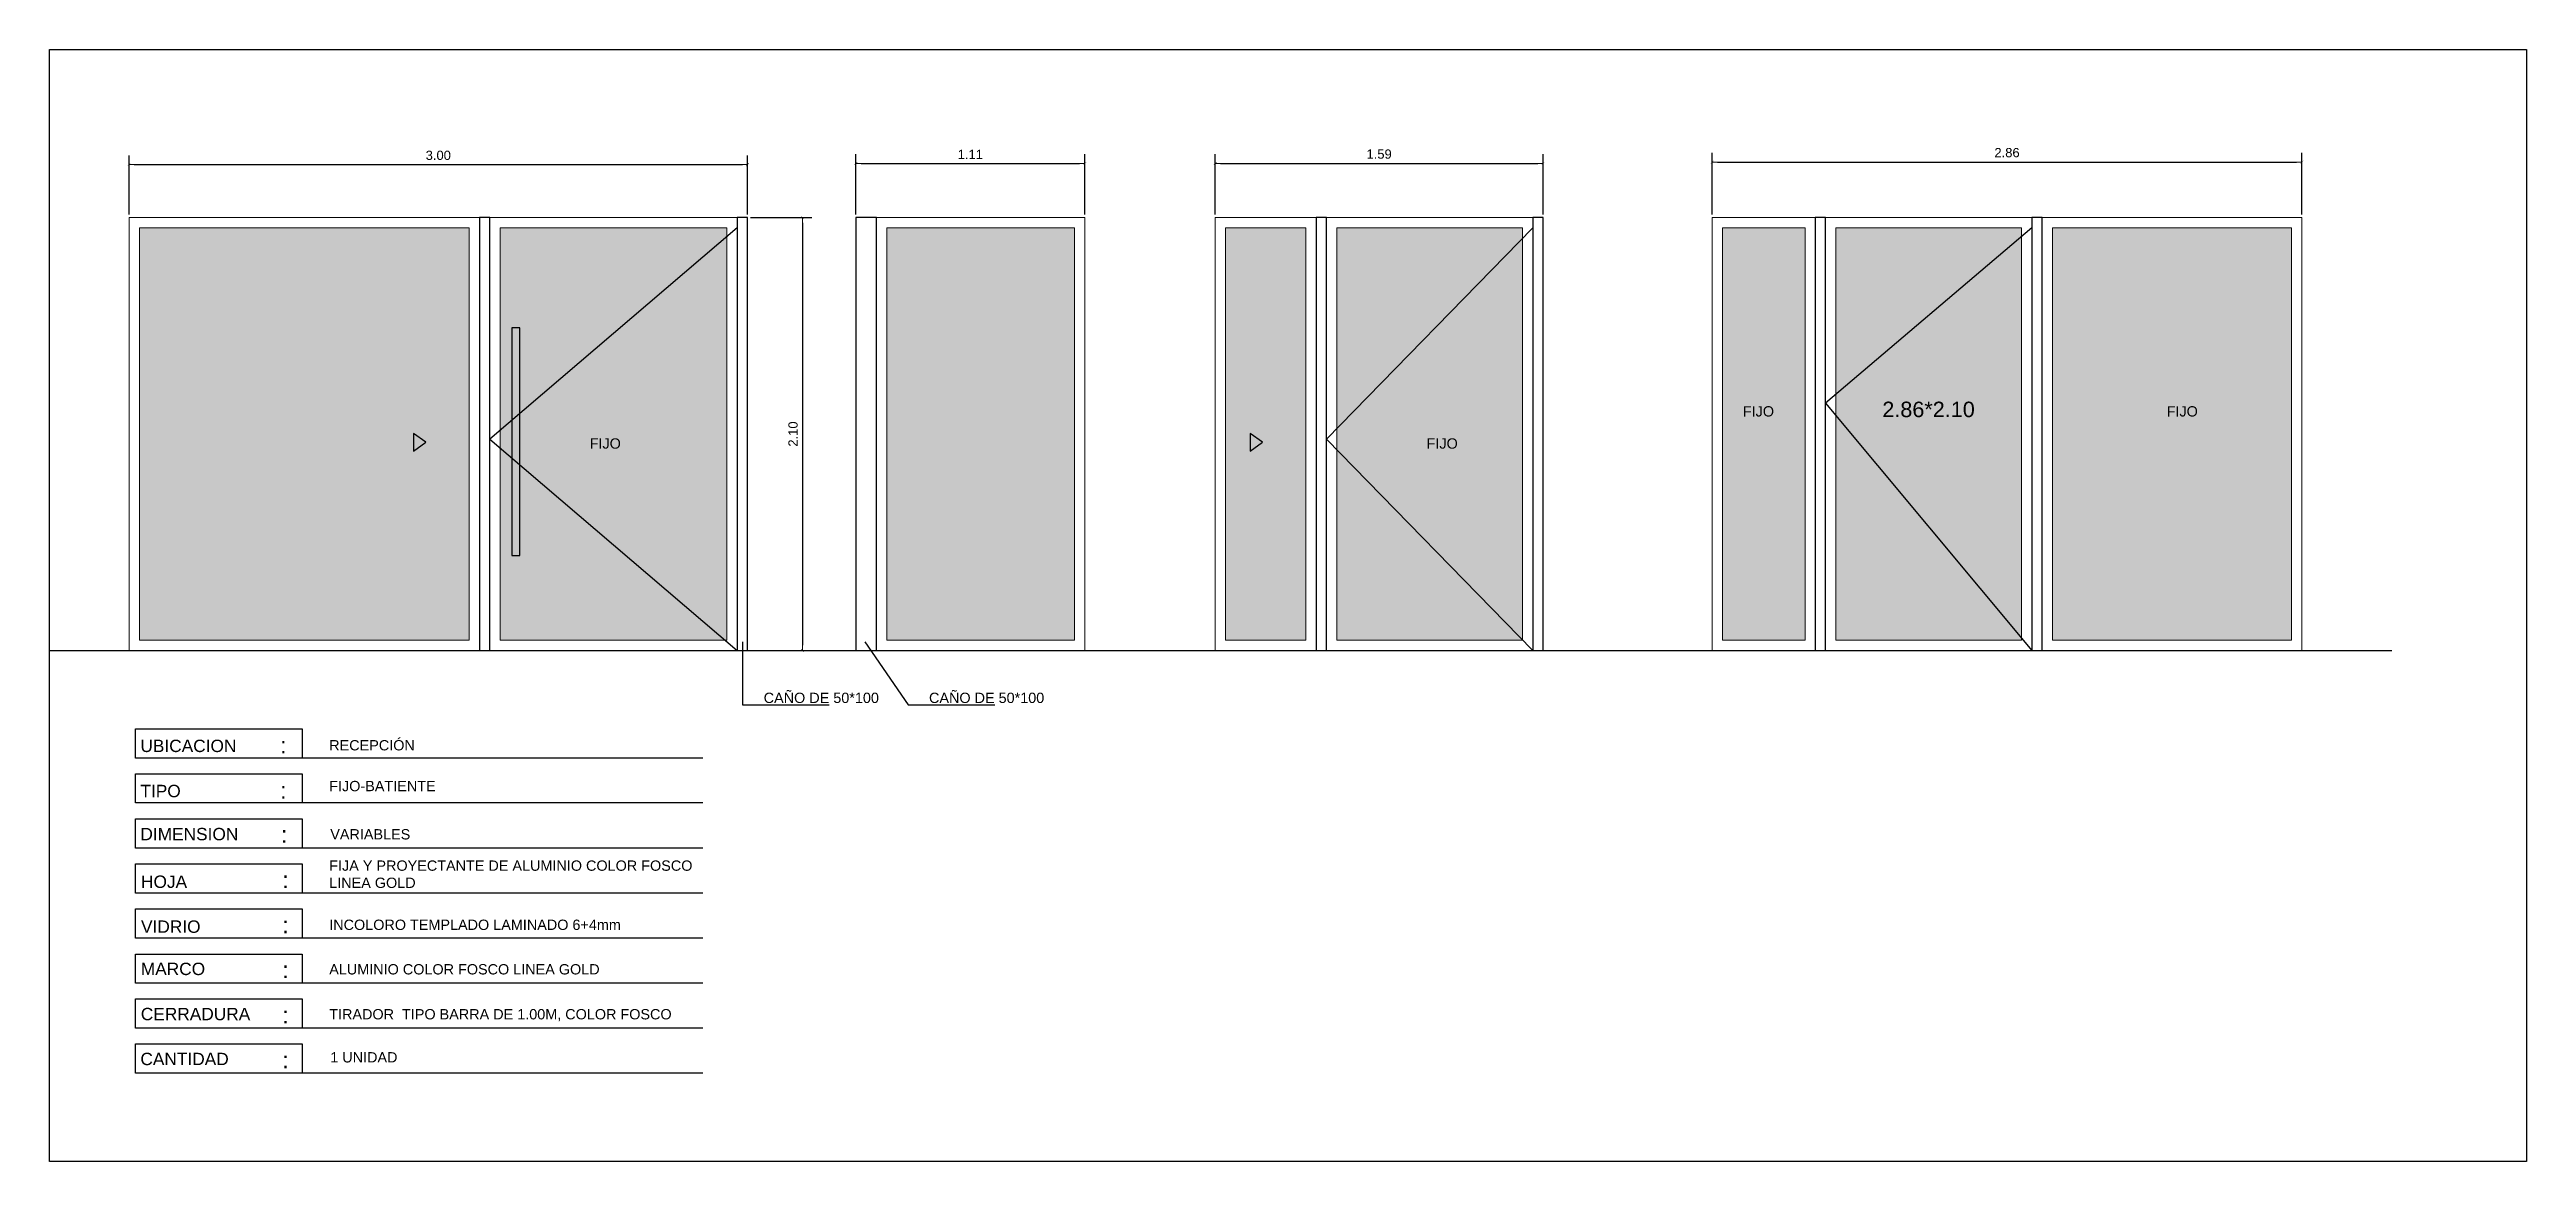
# Model space of a CAD drawing. Extents: x 465 to 637, y -105 to -61.
# Drawn here: x 464.6 to 476.62, y -94.44 to -89.05 of the extents above; entities that cross this region are included whole.
import ezdxf
from ezdxf.enums import TextEntityAlignment as Align

# ---------------------------------------------------------------- set-up
doc = ezdxf.new("R2010")
doc.units = 0
for name, color, linetype, lineweight in [('A-Aberturas', 2, 'Continuous', 18), ('A-Cotas', 1, 'Continuous', 5), ('A-Muros', 4, 'Continuous', 18)]:
    doc.layers.add(name, color=color, linetype=linetype, lineweight=lineweight)
for name, color, linetype in [('A-Texto', 3, 'Continuous'), ('Expresión Vidrio', 252, 'Continuous'), ('Texto Detalles Aberturas', 3, 'Continuous')]:
    doc.layers.add(name, color=color, linetype=linetype)
doc.styles.add('ARIAL', font='arial.ttf')
doc.styles.add('ROMANS', font='arial.ttf')
doc.dimstyles.new('ST-COTA-25', dxfattribs={"dimscale": 0.25, "dimtxt": 0.18, "dimasz": 0.1, "dimexe": 0.18, "dimexo": 0.0625, "dimgap": 0.09, "dimtad": 1, "dimzin": 4, "dimdsep": 46, "dimtxsty": 'ARIAL', "dimblk1": 'COTA_N', "dimblk2": 'COTA_N', "dimsah": 1, "dimcen": 0.09, "dimclrd": 8, "dimclre": 8, "dimclrt": 140, "dimadec": 0, "dimazin": 0, "dimtfac": 1, "dimtix": 1, "dimtmove": 0, "dimatfit": 3, "dimldrblk": 'COTA_N', "dimfxl": 0.18, "dimtolj": 1, "dimtzin": 0, "dimarcsym": 0})

msp = doc.modelspace()

# ---------------------------------------------------------------- texts
at = {"layer": 'A-Texto', "color": 4, "style": 'ROMANS'}
for s, height, p in [('UBICACION', 0.06, (465.043, -92.457)), (':', 0.08, (465.721, -92.464)), ('TIPO           ', 0.06, (465.043, -92.676)), (':', 0.08, (465.721, -92.683)), ('DIMENSION', 0.06, (465.043, -92.885)), (':', 0.08, (465.725, -92.897)), ('HOJA', 0.06, (465.046, -93.116)), (':', 0.08, (465.731, -93.117)), ('VIDRIO', 0.06, (465.046, -93.334)), (':', 0.08, (465.731, -93.336)), ('MARCO', 0.06, (465.045, -93.539)), (':', 0.08, (465.731, -93.554)), ('CERRADURA', 0.06, (465.045, -93.758)), (':', 0.08, (465.731, -93.773)), ('CANTIDAD', 0.06, (465.043, -93.976)), (':', 0.08, (465.731, -93.991))]:
    msp.add_text(s, height=height, dxfattribs=at).set_placement(p)
at = {"layer": 'A-Texto', "color": 3, "style": 'ROMANS'}
for s, p in [('RECEPCIÓN', (465.959, -92.449)), ('FIJO-BATIENTE', (465.959, -92.647)), ('VARIABLES', (465.964, -92.881)), ('1 UNIDAD', (465.964, -93.963))]:
    msp.add_text(s, height=0.05, dxfattribs=at).set_placement(p)
at = {"layer": 'A-Texto', "color": 3, "char_height": 0.05, "width": 1.78912, "attachment_point": 1, "style": 'ROMANS'}
for s, insert in [('FIJA Y PROYECTANTE DE ALUMINIO COLOR FOSCO LINEA GOLD', (465.959, -92.983)), ('INCOLORO TEMPLADO LAMINADO 6+4mm', (465.959, -93.27)), ('ALUMINIO COLOR FOSCO LINEA GOLD', (465.959, -93.486)), ('TIRADOR  TIPO BARRA DE 1.00M, COLOR FOSCO', (465.959, -93.704))]:
    msp.add_mtext(s, dxfattribs=dict(at, insert=insert))
at = {"layer": 'Texto Detalles Aberturas', "color": 3, "style": 'ROMANS'}
for s, p in [('FIJO', (472.892, -90.804)), ('FIJO', (474.948, -90.804)), ('FIJO', (467.298, -90.96)), ('FIJO', (471.358, -90.96)), ('CAÑO DE 50*100', (468.346, -92.194)), ('CAÑO DE 50*100', (469.148, -92.194))]:
    msp.add_text(s, height=0.05, dxfattribs=at).set_placement(p, align=Align.MIDDLE_CENTER)
msp.add_text('2.86*2.10', height=0.075, dxfattribs=at).set_placement((473.493, -90.832))

# ---------------------------------------------------------------- blocks, each defined once
blk = doc.blocks.new('COTA_N')
for p, q in [((-1, 0), (0, 0)), ((0, 0.5), (0, -0.5))]:
    blk.add_line(p, q)
at = {"color": 3, "const_width": 0.065}
blk.add_lwpolyline([(0.14, 0.14), (0.28, 0.28), (0, 0), (-0.14, -0.14), (-0.28, -0.28)], dxfattribs=at)
blk = doc.blocks.new('*D129')
at = {"layer": 'A-Cotas', "color": 8, "lineweight": -2, "transparency": 16777216}
for p, q in [((464.988, -89.849), (464.988, -89.562)), ((465.013, -89.607), (467.963, -89.607)), ((467.988, -89.849), (467.988, -89.562))]:
    blk.add_line(p, q, dxfattribs=at)
at = {"layer": 'Defpoints', "color": 0, "transparency": 16777216}
for p in [(467.988, -89.607), (464.988, -89.864), (467.988, -89.864)]:
    blk.add_point(p, dxfattribs=at)
at = {"layer": 'A-Cotas', "color": 8, "lineweight": -2, "transparency": 16777216, "xscale": 0.025, "yscale": 0.025, "zscale": 0.025, "rotation": 180}
blk.add_blockref('COTA_N', (464.988, -89.607), dxfattribs=at)
at = {"layer": 'A-Cotas', "color": 8, "lineweight": -2, "transparency": 16777216, "xscale": 0.025, "yscale": 0.025, "zscale": 0.025}
blk.add_blockref('COTA_N', (467.988, -89.607), dxfattribs=at)
at = {"layer": 'A-Cotas', "transparency": 16777216, "insert": (466.488, -89.562), "char_height": 0.045, "attachment_point": 5, "style": 'ARIAL'}
blk.add_mtext('\\A1;3.00', dxfattribs=at)
blk = doc.blocks.new('*D130')
at = {"layer": 'A-Cotas', "color": 8, "lineweight": -2, "transparency": 16777216}
for p, q in [((468.003, -89.864), (468.3, -89.864)), ((468.255, -89.889), (468.255, -91.939)), ((468.003, -91.964), (468.3, -91.964))]:
    blk.add_line(p, q, dxfattribs=at)
at = {"layer": 'Defpoints', "color": 0, "transparency": 16777216}
for p in [(467.988, -89.864), (467.988, -91.964), (468.255, -91.964)]:
    blk.add_point(p, dxfattribs=at)
at = {"layer": 'A-Cotas', "color": 8, "lineweight": -2, "transparency": 16777216, "xscale": 0.025, "yscale": 0.025, "zscale": 0.025}
for p, rotation in [((468.255, -89.864), 90), ((468.255, -91.964), 270)]:
    blk.add_blockref('COTA_N', p, dxfattribs=dict(at, rotation=rotation))
at = {"layer": 'A-Cotas', "transparency": 16777216, "insert": (468.209, -90.914), "char_height": 0.045, "attachment_point": 5, "rotation": 90, "style": 'ARIAL'}
blk.add_mtext('\\A1;2.10', dxfattribs=at)
blk = doc.blocks.new('*D131')
at = {"layer": 'A-Cotas', "color": 8, "lineweight": -2, "transparency": 16777216}
for p, q in [((468.514, -89.849), (468.514, -89.557)), ((468.539, -89.602), (469.599, -89.602)), ((469.624, -89.849), (469.624, -89.557))]:
    blk.add_line(p, q, dxfattribs=at)
at = {"layer": 'Defpoints', "color": 0, "transparency": 16777216}
for p in [(469.624, -89.602), (468.514, -89.864), (469.624, -89.864)]:
    blk.add_point(p, dxfattribs=at)
at = {"layer": 'A-Cotas', "color": 8, "lineweight": -2, "transparency": 16777216, "xscale": 0.025, "yscale": 0.025, "zscale": 0.025, "rotation": 180}
blk.add_blockref('COTA_N', (468.514, -89.602), dxfattribs=at)
at = {"layer": 'A-Cotas', "color": 8, "lineweight": -2, "transparency": 16777216, "xscale": 0.025, "yscale": 0.025, "zscale": 0.025}
blk.add_blockref('COTA_N', (469.624, -89.602), dxfattribs=at)
at = {"layer": 'A-Cotas', "transparency": 16777216, "insert": (469.069, -89.557), "char_height": 0.045, "attachment_point": 5, "style": 'ARIAL'}
blk.add_mtext('\\A1;1.11', dxfattribs=at)
blk = doc.blocks.new('*D132')
at = {"layer": 'A-Cotas', "color": 8, "lineweight": -2, "transparency": 16777216}
for p, q in [((470.257, -89.849), (470.257, -89.557)), ((470.282, -89.602), (471.822, -89.602)), ((471.847, -89.849), (471.847, -89.557))]:
    blk.add_line(p, q, dxfattribs=at)
at = {"layer": 'Defpoints', "color": 0, "transparency": 16777216}
for p in [(471.847, -89.602), (470.257, -89.864), (471.847, -89.864)]:
    blk.add_point(p, dxfattribs=at)
at = {"layer": 'A-Cotas', "color": 8, "lineweight": -2, "transparency": 16777216, "xscale": 0.025, "yscale": 0.025, "zscale": 0.025, "rotation": 180}
blk.add_blockref('COTA_N', (470.257, -89.602), dxfattribs=at)
at = {"layer": 'A-Cotas', "color": 8, "lineweight": -2, "transparency": 16777216, "xscale": 0.025, "yscale": 0.025, "zscale": 0.025}
blk.add_blockref('COTA_N', (471.847, -89.602), dxfattribs=at)
at = {"layer": 'A-Cotas', "transparency": 16777216, "insert": (471.052, -89.556), "char_height": 0.045, "attachment_point": 5, "style": 'ARIAL'}
blk.add_mtext('\\A1;1.59', dxfattribs=at)
blk = doc.blocks.new('*D133')
at = {"layer": 'A-Cotas', "color": 8, "lineweight": -2, "transparency": 16777216}
for p, q in [((472.668, -89.849), (472.668, -89.55)), ((472.693, -89.595), (475.503, -89.595)), ((475.528, -89.849), (475.528, -89.55))]:
    blk.add_line(p, q, dxfattribs=at)
at = {"layer": 'Defpoints', "color": 0, "transparency": 16777216}
for p in [(475.528, -89.595), (472.668, -89.864), (475.528, -89.864)]:
    blk.add_point(p, dxfattribs=at)
at = {"layer": 'A-Cotas', "color": 8, "lineweight": -2, "transparency": 16777216, "xscale": 0.025, "yscale": 0.025, "zscale": 0.025, "rotation": 180}
blk.add_blockref('COTA_N', (472.668, -89.595), dxfattribs=at)
at = {"layer": 'A-Cotas', "color": 8, "lineweight": -2, "transparency": 16777216, "xscale": 0.025, "yscale": 0.025, "zscale": 0.025}
blk.add_blockref('COTA_N', (475.528, -89.595), dxfattribs=at)
at = {"layer": 'A-Cotas', "transparency": 16777216, "insert": (474.098, -89.549), "char_height": 0.045, "attachment_point": 5, "style": 'ARIAL'}
blk.add_mtext('\\A1;2.86', dxfattribs=at)

# ---------------------------------------------------------------- dimensions: what is measured, and where the dimension line sits
at = {"layer": 'A-Cotas'}
for base, p1, p2, picture, middle in [((467.988, -89.607), (464.988, -89.864), (467.988, -89.864), '*D129', (466.488, -89.562)), ((469.624, -89.602), (468.514, -89.864), (469.624, -89.864), '*D131', (469.069, -89.557)), ((471.847, -89.602), (470.257, -89.864), (471.847, -89.864), '*D132', (471.052, -89.556)), ((475.528, -89.595), (472.668, -89.864), (475.528, -89.864), '*D133', (474.098, -89.549))]:
    dim = msp.add_linear_dim(base=base, p1=p1, p2=p2, dimstyle='ST-COTA-25', override={"dimclrt": 256}, dxfattribs=at)
    dim.commit()
    dim.dimension.update_dxf_attribs({"geometry": picture, "text_midpoint": middle})
dim = msp.add_linear_dim(base=(468.255, -91.964), p1=(467.988, -89.864), p2=(467.988, -91.964), angle=90, dimstyle='ST-COTA-25', override={"dimclrt": 256}, dxfattribs=at)
dim.commit()
dim.dimension.update_dxf_attribs({"geometry": '*D130', "text_midpoint": (468.209, -90.914)})

# ---------------------------------------------------------------- hatches: boundary and pattern name
at = {"layer": 'Expresión Vidrio', "transparency": 33554567}
h = msp.add_hatch(color=252, dxfattribs=at)
h.dxf.hatch_style = 1
h.paths.add_polyline_path([(465.038, -91.914), (465.038, -89.914), (466.638, -89.914), (466.638, -91.914)])
h.paths.add_polyline_path([(467.888, -91.914), (467.888, -89.914), (466.788, -89.914), (466.788, -91.914)])
h = msp.add_hatch(color=252, dxfattribs=at)
h.dxf.hatch_style = 1
h.paths.add_polyline_path([(468.664, -91.914), (469.574, -91.914), (469.574, -89.914), (468.664, -89.914)])
h = msp.add_hatch(color=252, dxfattribs=at)
h.dxf.hatch_style = 1
h.paths.add_polyline_path([(470.307, -91.914), (470.307, -89.914), (470.697, -89.914), (470.697, -91.914)])
h.paths.add_polyline_path([(471.747, -91.914), (471.747, -89.914), (470.847, -89.914), (470.847, -91.914)])
h = msp.add_hatch(color=252, dxfattribs=at)
h.dxf.hatch_style = 1
h.paths.add_polyline_path([(472.718, -91.914), (472.718, -89.914), (473.118, -89.914), (473.118, -91.914)])
h.paths.add_polyline_path([(474.168, -91.914), (474.168, -89.914), (473.268, -89.914), (473.268, -91.914)])
h = msp.add_hatch(color=252, dxfattribs=at)
h.dxf.hatch_style = 1
h.paths.add_polyline_path([(475.478, -91.914), (475.478, -89.914), (474.318, -89.914), (474.318, -91.914)])

# ---------------------------------------------------------------- linework, layer by layer
at = {"color": 3}
for points in [[(466.738, -91.964), (466.738, -89.864), (466.688, -89.864), (466.688, -91.964), (466.738, -91.964)], [(467.988, -91.964), (467.988, -89.864), (467.938, -89.864), (467.938, -91.964), (467.988, -91.964)], [(468.614, -91.964), (468.614, -89.864), (468.514, -89.864), (468.514, -91.964), (468.614, -91.964)], [(470.797, -91.964), (470.797, -89.864), (470.747, -89.864), (470.747, -91.964), (470.797, -91.964)], [(471.847, -91.964), (471.847, -89.864), (471.797, -89.864), (471.797, -91.964), (471.847, -91.964)], [(473.218, -91.964), (473.218, -89.864), (473.168, -89.864), (473.168, -91.964), (473.218, -91.964)], [(474.268, -91.964), (474.268, -89.864), (474.218, -89.864), (474.218, -91.964), (474.268, -91.964)]]:
    msp.add_lwpolyline(points, dxfattribs=at)
msp.add_lwpolyline([(466.884, -90.399), (466.845, -90.399), (466.845, -91.503), (466.884, -91.503)], close=True, dxfattribs=at)
at = {"layer": 'A-Aberturas'}
for p, q in [((465.038, -89.914), (465.038, -89.914)), ((470.307, -89.914), (470.307, -89.914)), ((472.718, -89.914), (472.718, -89.914))]:
    msp.add_line(p, q, dxfattribs=at)
for points in [[(464.988, -91.964), (464.988, -89.864), (467.988, -89.864), (467.988, -91.964), (464.988, -91.964)], [(470.257, -91.964), (470.257, -89.864), (471.847, -89.864), (471.847, -91.964), (470.257, -91.964)], [(472.668, -91.964), (472.668, -89.864), (474.268, -89.864), (474.268, -91.964), (472.668, -91.964)], [(475.528, -91.964), (475.528, -89.864), (473.168, -89.864), (473.168, -91.964), (475.528, -91.964)]]:
    msp.add_lwpolyline(points, dxfattribs=at)
msp.add_lwpolyline([(468.614, -91.964), (469.624, -91.964), (469.624, -89.864), (468.614, -89.864)], close=True, dxfattribs=at)
at = {"layer": 'A-Aberturas', "color": 1}
for points in [[(465.038, -91.914), (465.038, -89.914), (466.638, -89.914), (466.638, -91.914)], [(467.888, -91.914), (467.888, -89.914), (466.788, -89.914), (466.788, -91.914)], [(468.664, -91.914), (469.574, -91.914), (469.574, -89.914), (468.664, -89.914)], [(470.307, -91.914), (470.307, -89.914), (470.697, -89.914), (470.697, -91.914)], [(471.747, -91.914), (471.747, -89.914), (470.847, -89.914), (470.847, -91.914)], [(472.718, -91.914), (472.718, -89.914), (473.118, -89.914), (473.118, -91.914)], [(474.168, -91.914), (474.168, -89.914), (473.268, -89.914), (473.268, -91.914)], [(475.478, -91.914), (475.478, -89.914), (474.318, -89.914), (474.318, -91.914)]]:
    msp.add_lwpolyline(points, close=True, dxfattribs=at)
at = {"layer": 'A-Muros', "lineweight": 25}
msp.add_line((464.602, -91.964), (475.965, -91.964), dxfattribs=at)
at = {"layer": 'A-Texto'}
msp.add_lwpolyline([(464.602, -89.049), (476.618, -89.049), (476.618, -94.443), (464.602, -94.443)], close=True, dxfattribs=at)
at = {"layer": 'A-Texto', "color": 1}
for points in [[(467.771, -92.486), (465.019, -92.486), (465.019, -92.344), (465.828, -92.344), (465.828, -92.486)], [(467.771, -92.704), (465.019, -92.704), (465.019, -92.563), (465.828, -92.563), (465.828, -92.704)], [(467.771, -92.923), (465.019, -92.923), (465.019, -92.781), (465.828, -92.781), (465.828, -92.923)], [(467.771, -93.141), (465.019, -93.141), (465.019, -93), (465.828, -93), (465.828, -93.141)], [(467.771, -93.36), (465.019, -93.36), (465.019, -93.218), (465.828, -93.218), (465.828, -93.36)], [(467.771, -93.578), (465.019, -93.578), (465.019, -93.437), (465.828, -93.437), (465.828, -93.578)], [(467.771, -93.797), (465.019, -93.797), (465.019, -93.655), (465.828, -93.655), (465.828, -93.797)], [(467.771, -94.015), (465.019, -94.015), (465.019, -93.873), (465.828, -93.873), (465.828, -94.015)]]:
    msp.add_lwpolyline(points, dxfattribs=at)
at = {"layer": 'Expresión Vidrio', "color": 1, "transparency": 33554687}
for points in [[(467.938, -89.914), (466.738, -90.939), (467.938, -91.964)], [(471.797, -89.914), (470.797, -90.939), (471.797, -91.964)], [(474.218, -89.914), (473.218, -90.764), (474.218, -91.964)]]:
    msp.add_lwpolyline(points, dxfattribs=at)
at = {"layer": 'Texto Detalles Aberturas', "color": 3}
for points in [[(466.367, -90.911), (466.367, -90.997), (466.427, -90.954)], [(470.426, -90.911), (470.426, -90.997), (470.487, -90.954)]]:
    msp.add_lwpolyline(points, close=True, dxfattribs=at)
at = {"layer": 'Texto Detalles Aberturas', "color": 252}
for points in [[(467.964, -91.923), (467.964, -92.228), (468.384, -92.228)], [(468.557, -91.923), (468.767, -92.228), (469.187, -92.228)]]:
    msp.add_lwpolyline(points, dxfattribs=at)

msp.set_redraw_order([(e.dxf.handle, doc.entitydb.next_handle()) for e in msp.query("TEXT MTEXT ATTDEF DIMENSION ARC_DIMENSION")])  # texts and dimensions are drawn at this point

doc.saveas('drawing.dxf')
